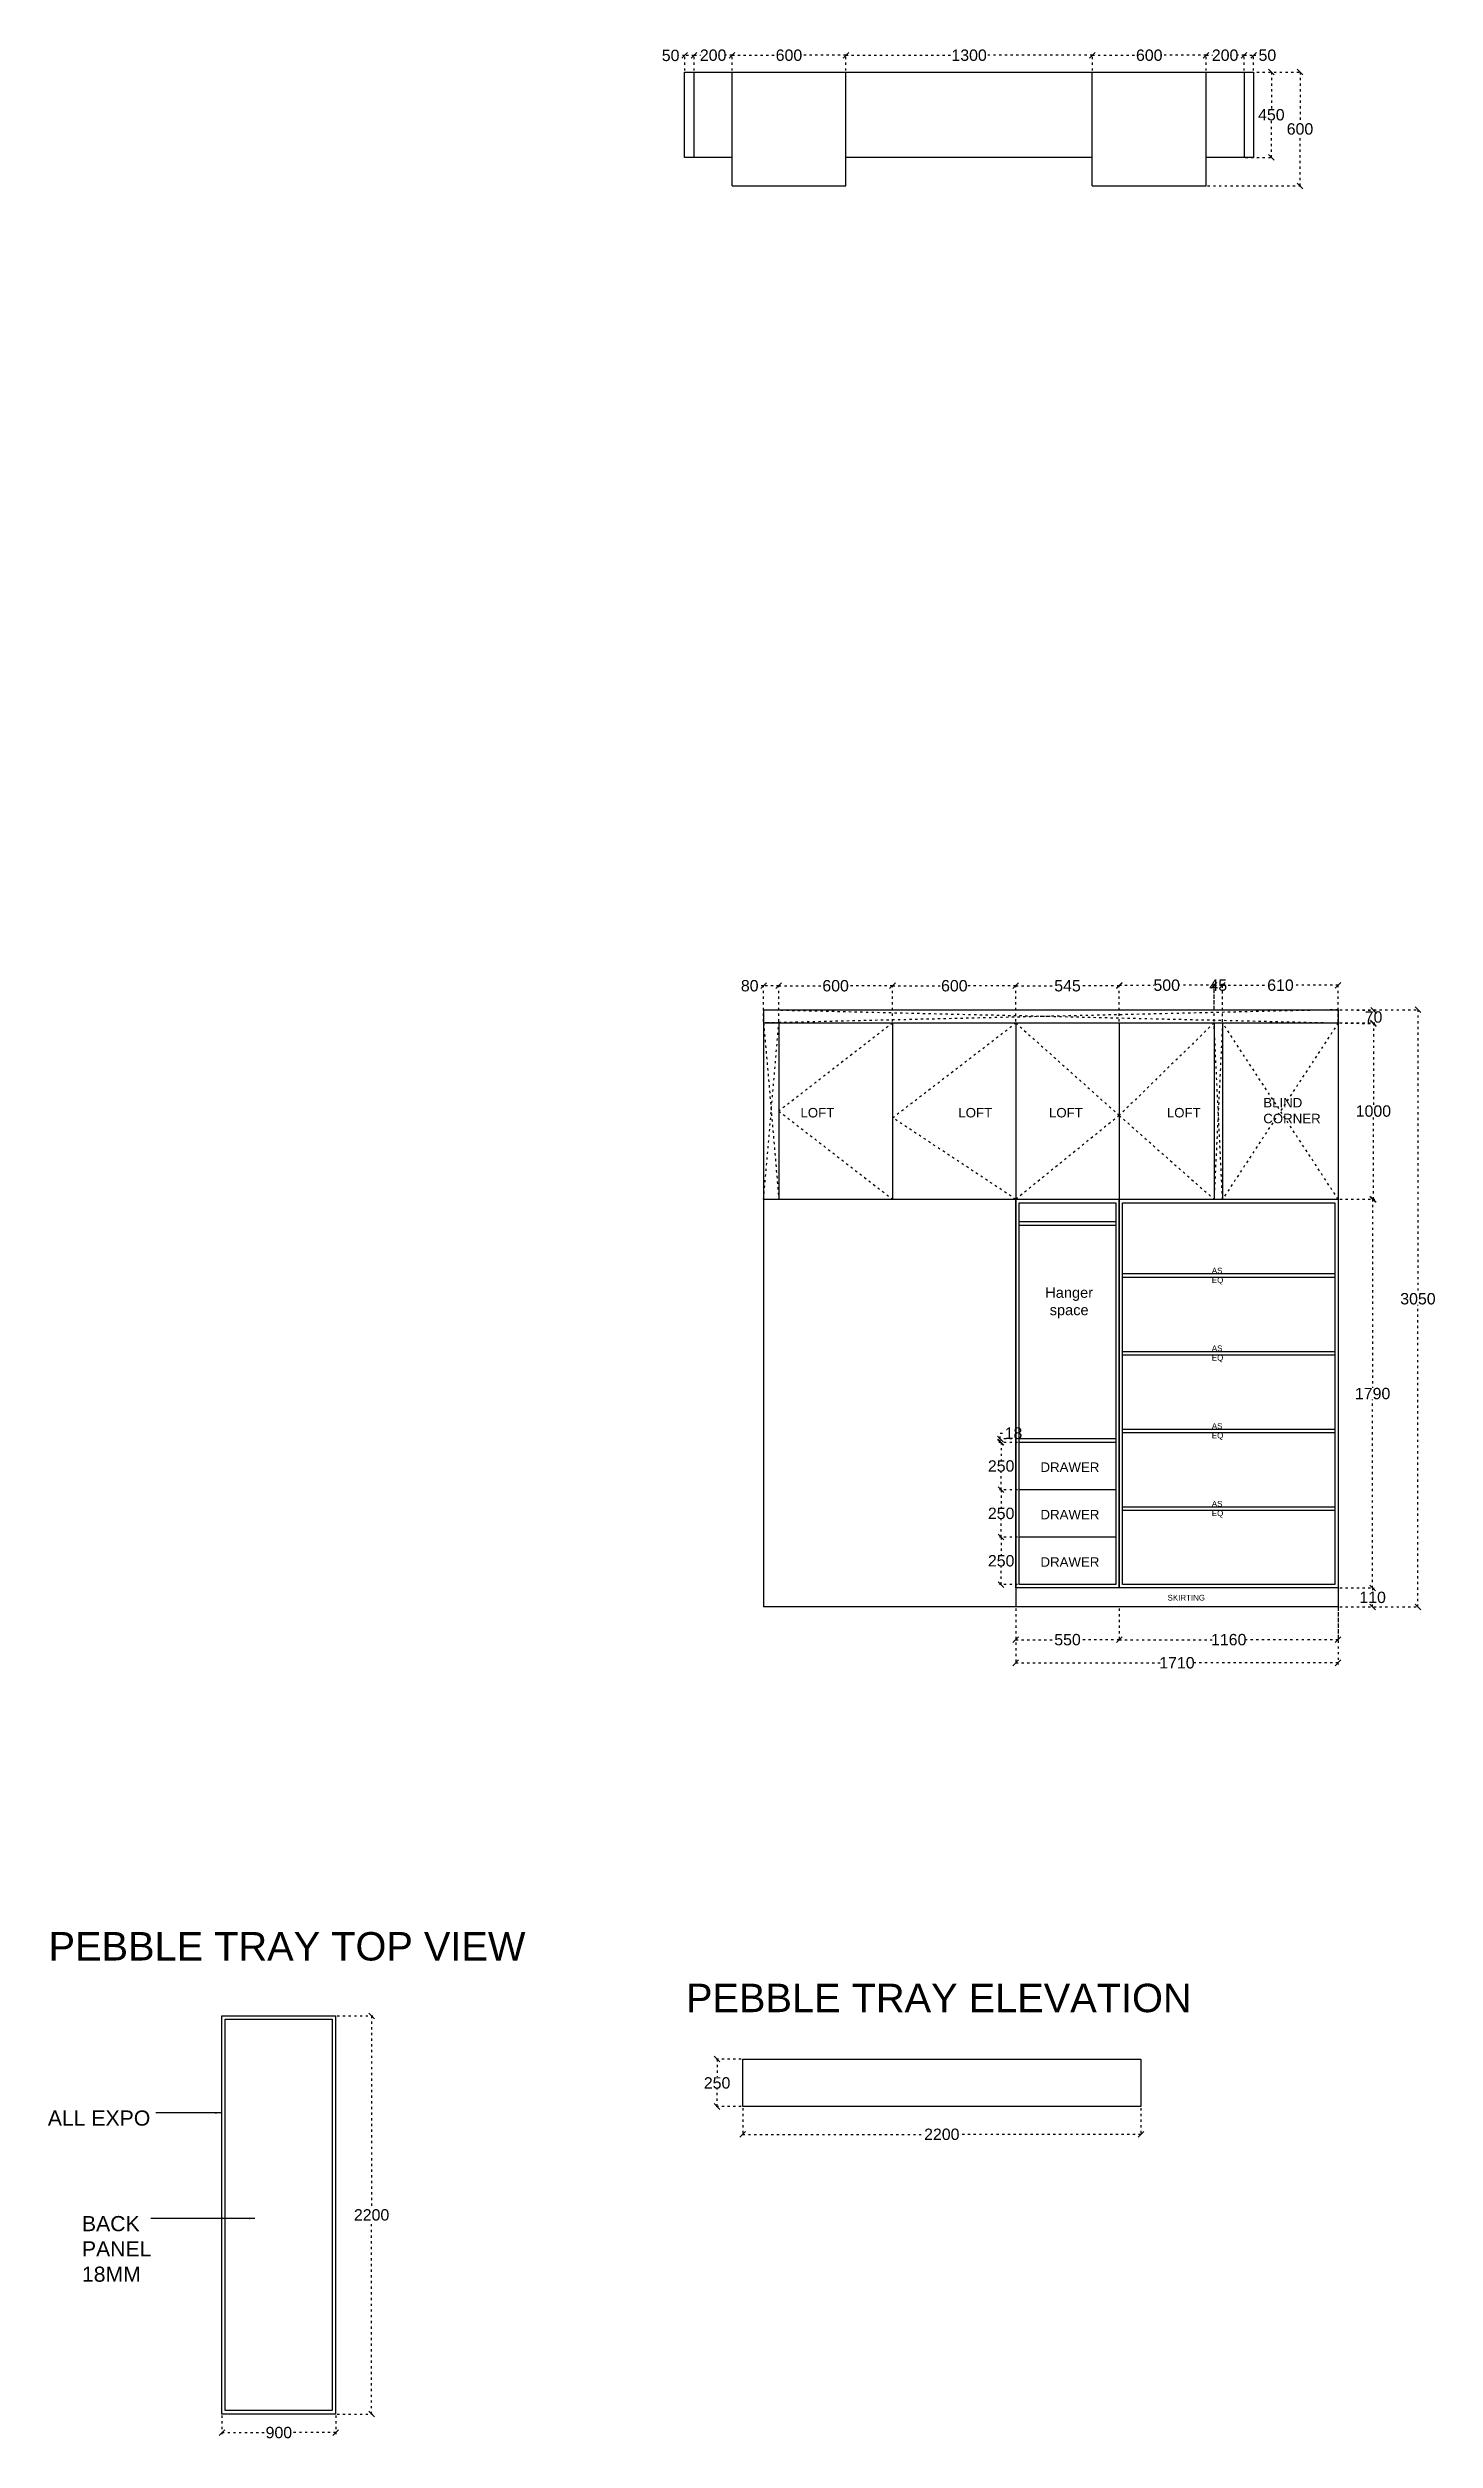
# Model space of a CAD drawing. Header units: millimetres. Extents: x 220712 to 1505573, y -354410 to 241923.
# Drawn here: x 312920 to 320236, y 110422 to 123040 of the extents above; entities that cross this region are included whole.
import ezdxf

# ---------------------------------------------------------------- set-up
doc = ezdxf.new("R2010")
doc.units = ezdxf.units.MM
doc.header["$MEASUREMENT"] = 0
doc.linetypes.add('ACAD_ISO03W100', pattern=[30, 12, -18])
doc.layers.add('Walls', color=253, linetype='Continuous')
doc.layers.add('Words', color=7, linetype='Continuous')
doc.styles.get("Standard").update_dxf_attribs({"font": 'arial.ttf'})
doc.dimstyles.get("Standard").update_dxf_attribs({"dimtxt": 60, "dimasz": 30, "dimexe": 7.75, "dimexo": 8.13, "dimgap": 0.63, "dimtad": 0, "dimtih": 1, "dimtoh": 1, "dimdec": 0, "dimzin": 0, "dimtxsty": 'Standard', "dimblk": 'OBLIQUE', "dimcen": 2.25, "dimclrd": 1, "dimclre": 1, "dimclrt": 1, "dimadec": 0, "dimazin": 0, "dimtfac": 1, "dimtdec": 0, "dimtofl": 0, "dimtmove": 0, "dimatfit": 3, "dimfxl": 1, "dimtolj": 1, "dimtzin": 0, "dimlwd": 30, "dimarcsym": 0})

msp = doc.modelspace()

# ---------------------------------------------------------------- texts
at = {"color": 7, "char_height": 50, "attachment_point": 1}
for s, width, insert in [('BLIND CORNER', 282.386, (319329.3, 117501.4)), ('LOFT', 282.386, (316888.7, 117448.7)), ('LOFT', 282.386, (317721.2, 117448.7)), ('LOFT', 282.386, (318199.2, 117448.7)), ('LOFT', 282.386, (318820.8, 117448.7)), ('DRAWER', 300.775, (318154.5, 115579)), ('DRAWER', 300.775, (318154.5, 115329)), ('DRAWER', 300.775, (318154.5, 115079))]:
    msp.add_mtext_dynamic_manual_height_columns(s, width=width, gutter_width=1213, heights=[0], dxfattribs=dict(at, insert=insert))
at = {"color": 18, "true_color": 0x000000, "insert": (318824.5, 114880.6), "char_height": 30, "attachment_point": 1}
msp.add_mtext_dynamic_manual_height_columns('SKIRTING', width=2764.543, gutter_width=1, heights=[238.1], dxfattribs=at)
at = {"layer": 'Walls', "color": 5, "char_height": 150, "attachment_point": 1}
for s, insert in [('{\\C240;\\c2367469;PEBBLE TRAY TOP VIEW}', (312923.5, 113102)), ('{\\C240;\\c2367469;PEBBLE TRAY ELEVATION}', (316285, 112829.5))]:
    msp.add_mtext_dynamic_manual_height_columns(s, width=2749.099, gutter_width=472.4, heights=[368.1], dxfattribs=dict(at, insert=insert))
at = {"layer": 'Words', "color": 0, "attachment_point": 1}
for s, width, heights, insert, char_height in [('AS\\PEQ', 1178.022, [0], (319058, 116605.9), 30), ('\\pxqc;Hanger space  ', 324.313, [440.1], (318143.5, 116502.4), 55), ('AS\\PEQ', 1178.022, [0], (319058, 116195.9), 30), ('AS\\PEQ', 1178.022, [0], (319058, 115785.9), 30), ('AS\\PEQ', 1178.022, [0], (319058, 115375.9), 30), ('ALL EXPO', 561.99, [440.1], (312919.5, 112161), 80), ('BACK PANEL 18MM', 561.99, [440.1], (313099.5, 111604.3), 80)]:
    msp.add_mtext_dynamic_manual_height_columns(s, width=width, gutter_width=866.4, heights=heights, dxfattribs=dict(at, insert=insert, char_height=char_height))

# ---------------------------------------------------------------- blocks, each defined once
blk = doc.blocks.new('_Oblique')
at = {"color": 0, "linetype": 'ByBlock', "lineweight": -2}
blk.add_line((-0.5, -0.5), (0.5, 0.5), dxfattribs=at)
blk = doc.blocks.new('*D995')
at = {"layer": 'Defpoints', "color": 0, "linetype": 'ACAD_ISO03W100', "transparency": 16777216}
for p in [(318428, 122912), (319028, 123001), (319028, 122912)]:
    blk.add_point(p, dxfattribs=at)
at = {"layer": 'Walls', "color": 1, "linetype": 'ACAD_ISO03W100', "lineweight": -2, "transparency": 16777216}
for p, q in [((318428, 122920), (318428, 123009)), ((319028, 122920), (319028, 123009))]:
    blk.add_line(p, q, dxfattribs=at)
at = {"layer": 'Walls', "color": 1, "linetype": 'ACAD_ISO03W100', "lineweight": 30, "transparency": 16777216}
for p, q in [((318428, 123001), (318661, 123001)), ((319028, 123001), (318795, 123001))]:
    blk.add_line(p, q, dxfattribs=at)
at = {"layer": 'Walls', "color": 1, "linetype": 'ACAD_ISO03W100', "lineweight": 30, "transparency": 16777216, "xscale": 30, "yscale": 30, "zscale": 30, "rotation": 180}
blk.add_blockref('_Oblique', (318428, 123001), dxfattribs=at)
at = {"layer": 'Walls', "color": 1, "linetype": 'ACAD_ISO03W100', "lineweight": 30, "transparency": 16777216, "xscale": 30, "yscale": 30, "zscale": 30}
blk.add_blockref('_Oblique', (319028, 123001), dxfattribs=at)
at = {"layer": 'Walls', "color": 1, "linetype": 'ACAD_ISO03W100', "transparency": 16777216, "insert": (318728, 123001), "char_height": 60, "attachment_point": 5}
blk.add_mtext('\\A1;600', dxfattribs=at)
blk = doc.blocks.new('*D996')
at = {"layer": 'Defpoints', "color": 0, "linetype": 'ACAD_ISO03W100', "transparency": 16777216}
for p in [(319028, 122912), (319228, 123001), (319228, 122912)]:
    blk.add_point(p, dxfattribs=at)
at = {"layer": 'Walls', "color": 1, "linetype": 'ACAD_ISO03W100', "lineweight": -2, "transparency": 16777216}
for p, q in [((319028, 122920), (319028, 123009)), ((319228, 122920), (319228, 123009))]:
    blk.add_line(p, q, dxfattribs=at)
at = {"layer": 'Walls', "color": 1, "linetype": 'ACAD_ISO03W100', "lineweight": 30, "transparency": 16777216}
for p, q in [((319028, 123001), (319061, 123001)), ((319228, 123001), (319195, 123001))]:
    blk.add_line(p, q, dxfattribs=at)
at = {"layer": 'Walls', "color": 1, "linetype": 'ACAD_ISO03W100', "lineweight": 30, "transparency": 16777216, "xscale": 30, "yscale": 30, "zscale": 30, "rotation": 180}
blk.add_blockref('_Oblique', (319028, 123001), dxfattribs=at)
at = {"layer": 'Walls', "color": 1, "linetype": 'ACAD_ISO03W100', "lineweight": 30, "transparency": 16777216, "xscale": 30, "yscale": 30, "zscale": 30}
blk.add_blockref('_Oblique', (319228, 123001), dxfattribs=at)
at = {"layer": 'Walls', "color": 1, "linetype": 'ACAD_ISO03W100', "transparency": 16777216, "insert": (319128, 123001), "char_height": 60, "attachment_point": 5}
blk.add_mtext('\\A1;200', dxfattribs=at)
blk = doc.blocks.new('*D997')
at = {"layer": 'Defpoints', "color": 0, "linetype": 'ACAD_ISO03W100', "transparency": 16777216}
for p in [(317128, 123001), (317128, 122912), (318428, 122912)]:
    blk.add_point(p, dxfattribs=at)
at = {"layer": 'Walls', "color": 1, "linetype": 'ACAD_ISO03W100', "lineweight": -2, "transparency": 16777216}
for p, q in [((317128, 122920), (317128, 123009)), ((318428, 122920), (318428, 123009))]:
    blk.add_line(p, q, dxfattribs=at)
at = {"layer": 'Walls', "color": 1, "linetype": 'ACAD_ISO03W100', "lineweight": 30, "transparency": 16777216}
for p, q in [((317128, 123001), (317691, 123001)), ((318428, 123001), (317865, 123001))]:
    blk.add_line(p, q, dxfattribs=at)
at = {"layer": 'Walls', "color": 1, "linetype": 'ACAD_ISO03W100', "lineweight": 30, "transparency": 16777216, "xscale": 30, "yscale": 30, "zscale": 30, "rotation": 180}
blk.add_blockref('_Oblique', (317128, 123001), dxfattribs=at)
at = {"layer": 'Walls', "color": 1, "linetype": 'ACAD_ISO03W100', "lineweight": 30, "transparency": 16777216, "xscale": 30, "yscale": 30, "zscale": 30}
blk.add_blockref('_Oblique', (318428, 123001), dxfattribs=at)
at = {"layer": 'Walls', "color": 1, "linetype": 'ACAD_ISO03W100', "transparency": 16777216, "insert": (317778, 123001), "char_height": 60, "attachment_point": 5}
blk.add_mtext('\\A1;1300', dxfattribs=at)
blk = doc.blocks.new('*D998')
at = {"layer": 'Defpoints', "color": 0, "linetype": 'ACAD_ISO03W100', "transparency": 16777216}
for p in [(316528, 123001), (316528, 122912), (317128, 122912)]:
    blk.add_point(p, dxfattribs=at)
at = {"layer": 'Walls', "color": 1, "linetype": 'ACAD_ISO03W100', "lineweight": -2, "transparency": 16777216}
for p, q in [((316528, 122920), (316528, 123009)), ((317128, 122920), (317128, 123009))]:
    blk.add_line(p, q, dxfattribs=at)
at = {"layer": 'Walls', "color": 1, "linetype": 'ACAD_ISO03W100', "lineweight": 30, "transparency": 16777216}
for p, q in [((316528, 123001), (316761, 123001)), ((317128, 123001), (316895, 123001))]:
    blk.add_line(p, q, dxfattribs=at)
at = {"layer": 'Walls', "color": 1, "linetype": 'ACAD_ISO03W100', "lineweight": 30, "transparency": 16777216, "xscale": 30, "yscale": 30, "zscale": 30, "rotation": 180}
blk.add_blockref('_Oblique', (316528, 123001), dxfattribs=at)
at = {"layer": 'Walls', "color": 1, "linetype": 'ACAD_ISO03W100', "lineweight": 30, "transparency": 16777216, "xscale": 30, "yscale": 30, "zscale": 30}
blk.add_blockref('_Oblique', (317128, 123001), dxfattribs=at)
at = {"layer": 'Walls', "color": 1, "linetype": 'ACAD_ISO03W100', "transparency": 16777216, "insert": (316828, 123001), "char_height": 60, "attachment_point": 5}
blk.add_mtext('\\A1;600', dxfattribs=at)
blk = doc.blocks.new('*D999')
at = {"layer": 'Defpoints', "color": 0, "linetype": 'ACAD_ISO03W100', "transparency": 16777216}
for p in [(316328, 123001), (316328, 122912), (316528, 122912)]:
    blk.add_point(p, dxfattribs=at)
at = {"layer": 'Walls', "color": 1, "linetype": 'ACAD_ISO03W100', "lineweight": -2, "transparency": 16777216}
for p, q in [((316328, 122920), (316328, 123009)), ((316528, 122920), (316528, 123009))]:
    blk.add_line(p, q, dxfattribs=at)
at = {"layer": 'Walls', "color": 1, "linetype": 'ACAD_ISO03W100', "lineweight": 30, "transparency": 16777216}
for p, q in [((316328, 123001), (316361, 123001)), ((316528, 123001), (316495, 123001))]:
    blk.add_line(p, q, dxfattribs=at)
at = {"layer": 'Walls', "color": 1, "linetype": 'ACAD_ISO03W100', "lineweight": 30, "transparency": 16777216, "xscale": 30, "yscale": 30, "zscale": 30, "rotation": 180}
blk.add_blockref('_Oblique', (316328, 123001), dxfattribs=at)
at = {"layer": 'Walls', "color": 1, "linetype": 'ACAD_ISO03W100', "lineweight": 30, "transparency": 16777216, "xscale": 30, "yscale": 30, "zscale": 30}
blk.add_blockref('_Oblique', (316528, 123001), dxfattribs=at)
at = {"layer": 'Walls', "color": 1, "linetype": 'ACAD_ISO03W100', "transparency": 16777216, "insert": (316428, 123001), "char_height": 60, "attachment_point": 5}
blk.add_mtext('\\A1;200', dxfattribs=at)
blk = doc.blocks.new('*D1000')
at = {"layer": 'Defpoints', "color": 0, "linetype": 'ACAD_ISO03W100', "transparency": 16777216}
for p in [(316278, 123000), (316278, 122912), (316328, 122912)]:
    blk.add_point(p, dxfattribs=at)
at = {"layer": 'Walls', "color": 1, "linetype": 'ACAD_ISO03W100', "lineweight": 30, "transparency": 16777216}
for p, q in [((316278, 123000), (316248, 123000)), ((316328, 123000), (316278, 123000))]:
    blk.add_line(p, q, dxfattribs=at)
at = {"layer": 'Walls', "color": 1, "linetype": 'ACAD_ISO03W100', "lineweight": -2, "transparency": 16777216}
for p, q in [((316278, 122920), (316278, 123007)), ((316328, 122920), (316328, 123007))]:
    blk.add_line(p, q, dxfattribs=at)
at = {"layer": 'Walls', "color": 1, "linetype": 'ACAD_ISO03W100', "lineweight": 30, "transparency": 16777216, "xscale": 30, "yscale": 30, "zscale": 30, "rotation": 180}
blk.add_blockref('_Oblique', (316278, 123000), dxfattribs=at)
at = {"layer": 'Walls', "color": 1, "linetype": 'ACAD_ISO03W100', "lineweight": 30, "transparency": 16777216, "xscale": 30, "yscale": 30, "zscale": 30}
blk.add_blockref('_Oblique', (316328, 123000), dxfattribs=at)
at = {"layer": 'Walls', "color": 1, "linetype": 'ACAD_ISO03W100', "transparency": 16777216, "insert": (316204, 123000), "char_height": 60, "attachment_point": 5}
blk.add_mtext('\\A1;50', dxfattribs=at)
blk = doc.blocks.new('*D1013')
at = {"layer": 'Defpoints', "color": 0, "linetype": 'ACAD_ISO03W100', "transparency": 16777216}
for p in [(319228, 122912), (319228, 122462), (319372, 122462)]:
    blk.add_point(p, dxfattribs=at)
at = {"layer": 'Walls', "color": 1, "linetype": 'ACAD_ISO03W100', "lineweight": -2, "transparency": 16777216}
for p, q in [((319236, 122912), (319380, 122912)), ((319236, 122462), (319380, 122462))]:
    blk.add_line(p, q, dxfattribs=at)
at = {"layer": 'Walls', "color": 1, "linetype": 'ACAD_ISO03W100', "lineweight": 30, "transparency": 16777216}
for p, q in [((319372, 122912), (319372, 122719)), ((319372, 122462), (319372, 122656))]:
    blk.add_line(p, q, dxfattribs=at)
at = {"layer": 'Walls', "color": 1, "linetype": 'ACAD_ISO03W100', "lineweight": 30, "transparency": 16777216, "xscale": 30, "yscale": 30, "zscale": 30}
for p, rotation in [((319372, 122912), 90), ((319372, 122462), 270)]:
    blk.add_blockref('_Oblique', p, dxfattribs=dict(at, rotation=rotation))
at = {"layer": 'Walls', "color": 1, "linetype": 'ACAD_ISO03W100', "transparency": 16777216, "insert": (319372, 122687), "char_height": 60, "attachment_point": 5}
blk.add_mtext('\\A1;450', dxfattribs=at)
blk = doc.blocks.new('*D1014')
at = {"layer": 'Defpoints', "color": 0, "linetype": 'ACAD_ISO03W100', "transparency": 16777216}
for p in [(319228, 122912), (319028, 122312), (319523, 122312)]:
    blk.add_point(p, dxfattribs=at)
at = {"layer": 'Walls', "color": 1, "linetype": 'ACAD_ISO03W100', "lineweight": -2, "transparency": 16777216}
for p, q in [((319236, 122912), (319531, 122912)), ((319036, 122312), (319531, 122312))]:
    blk.add_line(p, q, dxfattribs=at)
at = {"layer": 'Walls', "color": 1, "linetype": 'ACAD_ISO03W100', "lineweight": 30, "transparency": 16777216}
for p, q in [((319523, 122912), (319523, 122644)), ((319523, 122312), (319523, 122581))]:
    blk.add_line(p, q, dxfattribs=at)
at = {"layer": 'Walls', "color": 1, "linetype": 'ACAD_ISO03W100', "lineweight": 30, "transparency": 16777216, "xscale": 30, "yscale": 30, "zscale": 30}
for p, rotation in [((319523, 122912), 90), ((319523, 122312), 270)]:
    blk.add_blockref('_Oblique', p, dxfattribs=dict(at, rotation=rotation))
at = {"layer": 'Walls', "color": 1, "linetype": 'ACAD_ISO03W100', "transparency": 16777216, "insert": (319523, 122612), "char_height": 60, "attachment_point": 5}
blk.add_mtext('\\A1;600', dxfattribs=at)
blk = doc.blocks.new('*D1294')
at = {"layer": 'Defpoints', "color": 0, "linetype": 'ACAD_ISO03W100', "transparency": 16777216}
for p in [(319228, 122912), (319278, 123001), (319278, 122912)]:
    blk.add_point(p, dxfattribs=at)
at = {"layer": 'Walls', "color": 1, "linetype": 'ACAD_ISO03W100', "lineweight": -2, "transparency": 16777216}
for p, q in [((319228, 122920), (319228, 123009)), ((319278, 122920), (319278, 123009))]:
    blk.add_line(p, q, dxfattribs=at)
at = {"layer": 'Walls', "color": 1, "linetype": 'ACAD_ISO03W100', "lineweight": 30, "transparency": 16777216}
for p, q in [((319228, 123001), (319278, 123001)), ((319278, 123001), (319308, 123001))]:
    blk.add_line(p, q, dxfattribs=at)
at = {"layer": 'Walls', "color": 1, "linetype": 'ACAD_ISO03W100', "lineweight": 30, "transparency": 16777216, "xscale": 30, "yscale": 30, "zscale": 30, "rotation": 180}
blk.add_blockref('_Oblique', (319228, 123001), dxfattribs=at)
at = {"layer": 'Walls', "color": 1, "linetype": 'ACAD_ISO03W100', "lineweight": 30, "transparency": 16777216, "xscale": 30, "yscale": 30, "zscale": 30}
blk.add_blockref('_Oblique', (319278, 123001), dxfattribs=at)
at = {"layer": 'Walls', "color": 1, "linetype": 'ACAD_ISO03W100', "transparency": 16777216, "insert": (319351, 123001), "char_height": 60, "attachment_point": 5}
blk.add_mtext('\\A1;50', dxfattribs=at)
blk = doc.blocks.new('*D1310')
at = {"layer": 'Defpoints', "color": 0, "linetype": 'ACAD_ISO03W100', "transparency": 16777216}
for p in [(319723, 117897), (319725, 117967), (319910, 117893)]:
    blk.add_point(p, dxfattribs=at)
at = {"layer": 'Walls', "color": 1, "linetype": 'ACAD_ISO03W100', "lineweight": -2, "transparency": 16777216}
for p, q in [((319731, 117897), (319918, 117893)), ((319733, 117967), (319919, 117963))]:
    blk.add_line(p, q, dxfattribs=at)
at = {"layer": 'Walls', "color": 1, "linetype": 'ACAD_ISO03W100', "lineweight": 30, "transparency": 16777216}
for p, q in [((319910, 117893), (319910, 117896)), ((319911, 117963), (319911, 117959))]:
    blk.add_line(p, q, dxfattribs=at)
at = {"layer": 'Walls', "color": 1, "linetype": 'ACAD_ISO03W100', "lineweight": 30, "transparency": 16777216, "xscale": 30, "yscale": 30, "zscale": 30}
for p, rotation in [((319910, 117893), 268.6765705387475), ((319911, 117963), 88.67657053874741)]:
    blk.add_blockref('_Oblique', p, dxfattribs=dict(at, rotation=rotation))
at = {"layer": 'Walls', "color": 1, "linetype": 'ACAD_ISO03W100', "transparency": 16777216, "insert": (319911, 117928), "char_height": 60, "attachment_point": 5}
blk.add_mtext('\\A1;70', dxfattribs=at)
blk = doc.blocks.new('*D1311')
at = {"layer": 'Defpoints', "color": 0, "linetype": 'ACAD_ISO03W100', "transparency": 16777216}
for p in [(319725, 117897), (319725, 116967), (319910, 116967)]:
    blk.add_point(p, dxfattribs=at)
at = {"layer": 'Walls', "color": 1, "linetype": 'ACAD_ISO03W100', "lineweight": -2, "transparency": 16777216}
for p, q in [((319733, 117897), (319918, 117897)), ((319733, 116967), (319918, 116967))]:
    blk.add_line(p, q, dxfattribs=at)
at = {"layer": 'Walls', "color": 1, "linetype": 'ACAD_ISO03W100', "lineweight": 30, "transparency": 16777216}
for p, q in [((319910, 117897), (319910, 117463)), ((319910, 116967), (319910, 117401))]:
    blk.add_line(p, q, dxfattribs=at)
at = {"layer": 'Walls', "color": 1, "linetype": 'ACAD_ISO03W100', "lineweight": 30, "transparency": 16777216, "xscale": 30, "yscale": 30, "zscale": 30}
for p, rotation in [((319910, 117897), 90), ((319910, 116967), 270)]:
    blk.add_blockref('_Oblique', p, dxfattribs=dict(at, rotation=rotation))
at = {"layer": 'Walls', "color": 1, "linetype": 'ACAD_ISO03W100', "transparency": 16777216, "insert": (319910, 117432), "char_height": 60, "attachment_point": 5}
blk.add_mtext('\\A1;1000', dxfattribs=at)
blk = doc.blocks.new('*D1312')
at = {"layer": 'Defpoints', "color": 0, "linetype": 'ACAD_ISO03W100', "transparency": 16777216}
for p in [(319725, 116967), (319725, 114917), (319906, 114917)]:
    blk.add_point(p, dxfattribs=at)
at = {"layer": 'Walls', "color": 1, "linetype": 'ACAD_ISO03W100', "lineweight": -2, "transparency": 16777216}
for p, q in [((319733, 116967), (319914, 116967)), ((319733, 114917), (319914, 114917))]:
    blk.add_line(p, q, dxfattribs=at)
at = {"layer": 'Walls', "color": 1, "linetype": 'ACAD_ISO03W100', "lineweight": 30, "transparency": 16777216}
for p, q in [((319906, 116967), (319906, 115973)), ((319906, 114917), (319906, 115911))]:
    blk.add_line(p, q, dxfattribs=at)
at = {"layer": 'Walls', "color": 1, "linetype": 'ACAD_ISO03W100', "lineweight": 30, "transparency": 16777216, "xscale": 30, "yscale": 30, "zscale": 30}
for p, rotation in [((319906, 116967), 90), ((319906, 114917), 270)]:
    blk.add_blockref('_Oblique', p, dxfattribs=dict(at, rotation=rotation))
at = {"layer": 'Walls', "color": 1, "linetype": 'ACAD_ISO03W100', "transparency": 16777216, "insert": (319906, 115942), "char_height": 60, "attachment_point": 5}
blk.add_mtext('\\A1;1790', dxfattribs=at)
blk = doc.blocks.new('*D1313')
at = {"layer": 'Defpoints', "color": 0, "linetype": 'ACAD_ISO03W100', "transparency": 16777216}
for p in [(319725, 114917), (319906, 114917), (319725, 114817)]:
    blk.add_point(p, dxfattribs=at)
at = {"layer": 'Walls', "color": 1, "linetype": 'ACAD_ISO03W100', "lineweight": -2, "transparency": 16777216}
for p, q in [((319733, 114917), (319914, 114917)), ((319733, 114817), (319914, 114817))]:
    blk.add_line(p, q, dxfattribs=at)
at = {"layer": 'Walls', "color": 1, "linetype": 'ACAD_ISO03W100', "lineweight": 30, "transparency": 16777216}
for p, q in [((319906, 114917), (319906, 114898)), ((319906, 114817), (319906, 114836))]:
    blk.add_line(p, q, dxfattribs=at)
at = {"layer": 'Walls', "color": 1, "linetype": 'ACAD_ISO03W100', "lineweight": 30, "transparency": 16777216, "xscale": 30, "yscale": 30, "zscale": 30}
for p, rotation in [((319906, 114917), 90), ((319906, 114817), 270)]:
    blk.add_blockref('_Oblique', p, dxfattribs=dict(at, rotation=rotation))
at = {"layer": 'Walls', "color": 1, "linetype": 'ACAD_ISO03W100', "transparency": 16777216, "insert": (319906, 114867), "char_height": 60, "attachment_point": 5}
blk.add_mtext('\\A1;110', dxfattribs=at)
blk = doc.blocks.new('*D1309')
at = {"layer": 'Defpoints', "color": 0, "linetype": 'ACAD_ISO03W100', "transparency": 16777216}
for p in [(319725, 117967), (319725, 114817), (320145, 114817)]:
    blk.add_point(p, dxfattribs=at)
at = {"layer": 'Walls', "color": 1, "linetype": 'ACAD_ISO03W100', "lineweight": -2, "transparency": 16777216}
for p, q in [((319733, 117967), (320153, 117967)), ((319733, 114817), (320153, 114817))]:
    blk.add_line(p, q, dxfattribs=at)
at = {"layer": 'Walls', "color": 1, "linetype": 'ACAD_ISO03W100', "lineweight": 30, "transparency": 16777216}
for p, q in [((320145, 117967), (320145, 116473)), ((320145, 114817), (320145, 116411))]:
    blk.add_line(p, q, dxfattribs=at)
at = {"layer": 'Walls', "color": 1, "linetype": 'ACAD_ISO03W100', "lineweight": 30, "transparency": 16777216, "xscale": 30, "yscale": 30, "zscale": 30}
for p, rotation in [((320145, 117967), 90), ((320145, 114817), 270)]:
    blk.add_blockref('_Oblique', p, dxfattribs=dict(at, rotation=rotation))
at = {"layer": 'Walls', "color": 1, "linetype": 'ACAD_ISO03W100', "transparency": 16777216, "insert": (320145, 116442), "char_height": 60, "attachment_point": 5}
blk.add_mtext('\\A1;3050', dxfattribs=at)
blk = doc.blocks.new('*D1346')
at = {"layer": 'Defpoints', "color": 0, "linetype": 'ACAD_ISO03W100', "transparency": 16777216}
for p in [(316584, 112432), (316449, 112182), (316584, 112182)]:
    blk.add_point(p, dxfattribs=at)
at = {"layer": 'Walls', "color": 1, "linetype": 'ACAD_ISO03W100', "lineweight": -2, "transparency": 16777216}
for p, q in [((316576, 112432), (316441, 112432)), ((316576, 112182), (316441, 112182))]:
    blk.add_line(p, q, dxfattribs=at)
at = {"layer": 'Walls', "color": 1, "linetype": 'ACAD_ISO03W100', "lineweight": 30, "transparency": 16777216}
for p, q in [((316449, 112432), (316449, 112338)), ((316449, 112182), (316449, 112275))]:
    blk.add_line(p, q, dxfattribs=at)
at = {"layer": 'Walls', "color": 1, "linetype": 'ACAD_ISO03W100', "lineweight": 30, "transparency": 16777216, "xscale": 30, "yscale": 30, "zscale": 30}
for p, rotation in [((316449, 112432), 90), ((316449, 112182), 270)]:
    blk.add_blockref('_Oblique', p, dxfattribs=dict(at, rotation=rotation))
at = {"layer": 'Walls', "color": 1, "linetype": 'ACAD_ISO03W100', "transparency": 16777216, "insert": (316449, 112306), "char_height": 60, "attachment_point": 5}
blk.add_mtext('\\A1;250', dxfattribs=at)
blk = doc.blocks.new('*D1347')
at = {"layer": 'Defpoints', "color": 0, "linetype": 'ACAD_ISO03W100', "transparency": 16777216}
for p in [(316584, 112181.5), (318684, 112181.5), (318684, 112035)]:
    blk.add_point(p, dxfattribs=at)
at = {"layer": 'Walls', "color": 1, "linetype": 'ACAD_ISO03W100', "lineweight": -2, "transparency": 16777216}
for p, q in [((316584, 112173.37), (316584, 112027.25)), ((318684, 112173.37), (318684, 112027.25))]:
    blk.add_line(p, q, dxfattribs=at)
at = {"layer": 'Walls', "color": 1, "linetype": 'ACAD_ISO03W100', "lineweight": 30, "transparency": 16777216}
for p, q in [((316584, 112035), (317543.37, 112035)), ((318684, 112035), (317724.63, 112035))]:
    blk.add_line(p, q, dxfattribs=at)
at = {"layer": 'Walls', "color": 1, "linetype": 'ACAD_ISO03W100', "lineweight": 30, "transparency": 16777216, "xscale": 30, "yscale": 30, "zscale": 30, "rotation": 180}
blk.add_blockref('_Oblique', (316584, 112035), dxfattribs=at)
at = {"layer": 'Walls', "color": 1, "linetype": 'ACAD_ISO03W100', "lineweight": 30, "transparency": 16777216, "xscale": 30, "yscale": 30, "zscale": 30}
blk.add_blockref('_Oblique', (318684, 112035), dxfattribs=at)
at = {"layer": 'Walls', "color": 1, "linetype": 'ACAD_ISO03W100', "transparency": 16777216, "insert": (317634, 112035), "char_height": 60, "attachment_point": 5}
blk.add_mtext('\\A1;2200', dxfattribs=at)
blk = doc.blocks.new('*D1973')
at = {"layer": 'Defpoints', "color": 0, "linetype": 'ACAD_ISO03W100', "transparency": 16777216}
for p in [(316694, 118093), (316694, 117897), (316774, 117897)]:
    blk.add_point(p, dxfattribs=at)
at = {"layer": 'Walls', "color": 1, "linetype": 'ACAD_ISO03W100', "lineweight": 30, "transparency": 16777216}
for p, q in [((316694, 118093), (316664, 118093)), ((316774, 118093), (316694, 118093))]:
    blk.add_line(p, q, dxfattribs=at)
at = {"layer": 'Walls', "color": 1, "linetype": 'ACAD_ISO03W100', "lineweight": -2, "transparency": 16777216}
for p, q in [((316694, 117905), (316694, 118101)), ((316774, 117905), (316774, 118101))]:
    blk.add_line(p, q, dxfattribs=at)
at = {"layer": 'Walls', "color": 1, "linetype": 'ACAD_ISO03W100', "lineweight": 30, "transparency": 16777216, "xscale": 30, "yscale": 30, "zscale": 30, "rotation": 180}
blk.add_blockref('_Oblique', (316694, 118093), dxfattribs=at)
at = {"layer": 'Walls', "color": 1, "linetype": 'ACAD_ISO03W100', "lineweight": 30, "transparency": 16777216, "xscale": 30, "yscale": 30, "zscale": 30}
blk.add_blockref('_Oblique', (316774, 118093), dxfattribs=at)
at = {"layer": 'Walls', "color": 1, "linetype": 'ACAD_ISO03W100', "transparency": 16777216, "insert": (316621, 118093), "char_height": 60, "attachment_point": 5}
blk.add_mtext('\\A1;80', dxfattribs=at)
blk = doc.blocks.new('*D1969')
at = {"layer": 'Defpoints', "color": 0, "linetype": 'ACAD_ISO03W100', "transparency": 16777216}
for p in [(316774, 118093), (316774, 117897), (317374, 117897)]:
    blk.add_point(p, dxfattribs=at)
at = {"layer": 'Walls', "color": 1, "linetype": 'ACAD_ISO03W100', "lineweight": -2, "transparency": 16777216}
for p, q in [((316774, 117905), (316774, 118101)), ((317374, 117905), (317374, 118101))]:
    blk.add_line(p, q, dxfattribs=at)
at = {"layer": 'Walls', "color": 1, "linetype": 'ACAD_ISO03W100', "lineweight": 30, "transparency": 16777216}
for p, q in [((316774, 118093), (317008, 118093)), ((317374, 118093), (317141, 118093))]:
    blk.add_line(p, q, dxfattribs=at)
at = {"layer": 'Walls', "color": 1, "linetype": 'ACAD_ISO03W100', "lineweight": 30, "transparency": 16777216, "xscale": 30, "yscale": 30, "zscale": 30, "rotation": 180}
blk.add_blockref('_Oblique', (316774, 118093), dxfattribs=at)
at = {"layer": 'Walls', "color": 1, "linetype": 'ACAD_ISO03W100', "lineweight": 30, "transparency": 16777216, "xscale": 30, "yscale": 30, "zscale": 30}
blk.add_blockref('_Oblique', (317374, 118093), dxfattribs=at)
at = {"layer": 'Walls', "color": 1, "linetype": 'ACAD_ISO03W100', "transparency": 16777216, "insert": (317074, 118093), "char_height": 60, "attachment_point": 5}
blk.add_mtext('\\A1;600', dxfattribs=at)
blk = doc.blocks.new('*D1970')
at = {"layer": 'Defpoints', "color": 0, "linetype": 'ACAD_ISO03W100', "transparency": 16777216}
for p in [(318570, 118093), (318024, 117897), (318570, 117897)]:
    blk.add_point(p, dxfattribs=at)
at = {"layer": 'Walls', "color": 1, "linetype": 'ACAD_ISO03W100', "lineweight": -2, "transparency": 16777216}
for p, q in [((318024, 117905), (318024, 118101)), ((318570, 117905), (318570, 118101))]:
    blk.add_line(p, q, dxfattribs=at)
at = {"layer": 'Walls', "color": 1, "linetype": 'ACAD_ISO03W100', "lineweight": 30, "transparency": 16777216}
for p, q in [((318024, 118093), (318230, 118093)), ((318570, 118093), (318364, 118093))]:
    blk.add_line(p, q, dxfattribs=at)
at = {"layer": 'Walls', "color": 1, "linetype": 'ACAD_ISO03W100', "lineweight": 30, "transparency": 16777216, "xscale": 30, "yscale": 30, "zscale": 30, "rotation": 180}
blk.add_blockref('_Oblique', (318024, 118093), dxfattribs=at)
at = {"layer": 'Walls', "color": 1, "linetype": 'ACAD_ISO03W100', "lineweight": 30, "transparency": 16777216, "xscale": 30, "yscale": 30, "zscale": 30}
blk.add_blockref('_Oblique', (318570, 118093), dxfattribs=at)
at = {"layer": 'Walls', "color": 1, "linetype": 'ACAD_ISO03W100', "transparency": 16777216, "insert": (318297, 118093), "char_height": 60, "attachment_point": 5}
blk.add_mtext('\\A1;545', dxfattribs=at)
blk = doc.blocks.new('*D1968')
at = {"layer": 'Defpoints', "color": 0, "linetype": 'ACAD_ISO03W100', "transparency": 16777216}
for p in [(319070, 118096), (318570, 117897), (319070, 117967)]:
    blk.add_point(p, dxfattribs=at)
at = {"layer": 'Walls', "color": 1, "linetype": 'ACAD_ISO03W100', "lineweight": -2, "transparency": 16777216}
for p, q in [((318570, 117905), (318570, 118103)), ((319070, 117975), (319070, 118103))]:
    blk.add_line(p, q, dxfattribs=at)
at = {"layer": 'Walls', "color": 1, "linetype": 'ACAD_ISO03W100', "lineweight": 30, "transparency": 16777216}
for p, q in [((318570, 118096), (318753, 118096)), ((319070, 118096), (318886, 118096))]:
    blk.add_line(p, q, dxfattribs=at)
at = {"layer": 'Walls', "color": 1, "linetype": 'ACAD_ISO03W100', "lineweight": 30, "transparency": 16777216, "xscale": 30, "yscale": 30, "zscale": 30, "rotation": 180}
blk.add_blockref('_Oblique', (318570, 118096), dxfattribs=at)
at = {"layer": 'Walls', "color": 1, "linetype": 'ACAD_ISO03W100', "lineweight": 30, "transparency": 16777216, "xscale": 30, "yscale": 30, "zscale": 30}
blk.add_blockref('_Oblique', (319070, 118096), dxfattribs=at)
at = {"layer": 'Walls', "color": 1, "linetype": 'ACAD_ISO03W100', "transparency": 16777216, "insert": (318820, 118096), "char_height": 60, "attachment_point": 5}
blk.add_mtext('\\A1;500', dxfattribs=at)
blk = doc.blocks.new('*D1971')
at = {"layer": 'Defpoints', "color": 0, "linetype": 'ACAD_ISO03W100', "transparency": 16777216}
for p in [(319114, 118096), (319070, 117897), (319114, 117895)]:
    blk.add_point(p, dxfattribs=at)
at = {"layer": 'Walls', "color": 1, "linetype": 'ACAD_ISO03W100', "lineweight": -2, "transparency": 16777216}
for p, q in [((319070, 117905), (319070, 118103)), ((319114, 117903), (319114, 118103))]:
    blk.add_line(p, q, dxfattribs=at)
at = {"layer": 'Walls', "color": 1, "linetype": 'ACAD_ISO03W100', "lineweight": 30, "transparency": 16777216}
blk.add_line((319070, 118096), (319114, 118096), dxfattribs=at)
at = {"layer": 'Walls', "color": 1, "linetype": 'ACAD_ISO03W100', "lineweight": 30, "transparency": 16777216, "xscale": 30, "yscale": 30, "zscale": 30, "rotation": 180}
blk.add_blockref('_Oblique', (319070, 118096), dxfattribs=at)
at = {"layer": 'Walls', "color": 1, "linetype": 'ACAD_ISO03W100', "lineweight": 30, "transparency": 16777216, "xscale": 30, "yscale": 30, "zscale": 30}
blk.add_blockref('_Oblique', (319114, 118096), dxfattribs=at)
at = {"layer": 'Walls', "color": 1, "linetype": 'ACAD_ISO03W100', "transparency": 16777216, "insert": (319092, 118096), "char_height": 60, "attachment_point": 5}
blk.add_mtext('\\A1;45', dxfattribs=at)
blk = doc.blocks.new('*D1972')
at = {"layer": 'Defpoints', "color": 0, "linetype": 'ACAD_ISO03W100', "transparency": 16777216}
for p in [(319724, 118096), (319114, 117897), (319724, 117897)]:
    blk.add_point(p, dxfattribs=at)
at = {"layer": 'Walls', "color": 1, "linetype": 'ACAD_ISO03W100', "lineweight": -2, "transparency": 16777216}
for p, q in [((319114, 117905), (319114, 118103)), ((319724, 117905), (319724, 118103))]:
    blk.add_line(p, q, dxfattribs=at)
at = {"layer": 'Walls', "color": 1, "linetype": 'ACAD_ISO03W100', "lineweight": 30, "transparency": 16777216}
for p, q in [((319114, 118096), (319353, 118096)), ((319724, 118096), (319486, 118096))]:
    blk.add_line(p, q, dxfattribs=at)
at = {"layer": 'Walls', "color": 1, "linetype": 'ACAD_ISO03W100', "lineweight": 30, "transparency": 16777216, "xscale": 30, "yscale": 30, "zscale": 30, "rotation": 180}
blk.add_blockref('_Oblique', (319114, 118096), dxfattribs=at)
at = {"layer": 'Walls', "color": 1, "linetype": 'ACAD_ISO03W100', "lineweight": 30, "transparency": 16777216, "xscale": 30, "yscale": 30, "zscale": 30}
blk.add_blockref('_Oblique', (319724, 118096), dxfattribs=at)
at = {"layer": 'Walls', "color": 1, "linetype": 'ACAD_ISO03W100', "transparency": 16777216, "insert": (319420, 118096), "char_height": 60, "attachment_point": 5}
blk.add_mtext('\\A1;610', dxfattribs=at)
blk = doc.blocks.new('*D1967')
at = {"layer": 'Defpoints', "color": 0, "linetype": 'ACAD_ISO03W100', "transparency": 16777216}
for p in [(317374, 118093), (317374, 117897), (318024, 117897)]:
    blk.add_point(p, dxfattribs=at)
at = {"layer": 'Walls', "color": 1, "linetype": 'ACAD_ISO03W100', "lineweight": -2, "transparency": 16777216}
for p, q in [((317374, 117905), (317374, 118101)), ((318024, 117905), (318024, 118101))]:
    blk.add_line(p, q, dxfattribs=at)
at = {"layer": 'Walls', "color": 1, "linetype": 'ACAD_ISO03W100', "lineweight": 30, "transparency": 16777216}
for p, q in [((317374, 118093), (317633, 118093)), ((318024, 118093), (317766, 118093))]:
    blk.add_line(p, q, dxfattribs=at)
at = {"layer": 'Walls', "color": 1, "linetype": 'ACAD_ISO03W100', "lineweight": 30, "transparency": 16777216, "xscale": 30, "yscale": 30, "zscale": 30, "rotation": 180}
blk.add_blockref('_Oblique', (317374, 118093), dxfattribs=at)
at = {"layer": 'Walls', "color": 1, "linetype": 'ACAD_ISO03W100', "lineweight": 30, "transparency": 16777216, "xscale": 30, "yscale": 30, "zscale": 30}
blk.add_blockref('_Oblique', (318024, 118093), dxfattribs=at)
at = {"layer": 'Walls', "color": 1, "linetype": 'ACAD_ISO03W100', "transparency": 16777216, "insert": (317700, 118093), "char_height": 60, "attachment_point": 5}
blk.add_mtext('\\A1;600', dxfattribs=at)
blk = doc.blocks.new('*D1975')
at = {"layer": 'Defpoints', "color": 0, "linetype": 'ACAD_ISO03W100', "transparency": 16777216}
for p in [(318024, 114817), (318570, 114817), (318570, 114644)]:
    blk.add_point(p, dxfattribs=at)
at = {"layer": 'Walls', "color": 1, "linetype": 'ACAD_ISO03W100', "lineweight": -2, "transparency": 16777216}
for p, q in [((318024, 114809), (318024, 114637)), ((318570, 114809), (318570, 114637))]:
    blk.add_line(p, q, dxfattribs=at)
at = {"layer": 'Walls', "color": 1, "linetype": 'ACAD_ISO03W100', "lineweight": 30, "transparency": 16777216}
for p, q in [((318024, 114644), (318230, 114644)), ((318570, 114644), (318364, 114644))]:
    blk.add_line(p, q, dxfattribs=at)
at = {"layer": 'Walls', "color": 1, "linetype": 'ACAD_ISO03W100', "lineweight": 30, "transparency": 16777216, "xscale": 30, "yscale": 30, "zscale": 30, "rotation": 180}
blk.add_blockref('_Oblique', (318024, 114644), dxfattribs=at)
at = {"layer": 'Walls', "color": 1, "linetype": 'ACAD_ISO03W100', "lineweight": 30, "transparency": 16777216, "xscale": 30, "yscale": 30, "zscale": 30}
blk.add_blockref('_Oblique', (318570, 114644), dxfattribs=at)
at = {"layer": 'Walls', "color": 1, "linetype": 'ACAD_ISO03W100', "transparency": 16777216, "insert": (318297, 114644), "char_height": 60, "attachment_point": 5}
blk.add_mtext('\\A1;550', dxfattribs=at)
blk = doc.blocks.new('*D1976')
at = {"layer": 'Defpoints', "color": 0, "linetype": 'ACAD_ISO03W100', "transparency": 16777216}
for p in [(319724, 114917), (318024, 114817), (319724, 114522)]:
    blk.add_point(p, dxfattribs=at)
at = {"layer": 'Walls', "color": 1, "linetype": 'ACAD_ISO03W100', "lineweight": -2, "transparency": 16777216}
for p, q in [((319724, 114909), (319724, 114514)), ((318024, 114809), (318024, 114514))]:
    blk.add_line(p, q, dxfattribs=at)
at = {"layer": 'Walls', "color": 1, "linetype": 'ACAD_ISO03W100', "lineweight": 30, "transparency": 16777216}
for p, q in [((318024, 114522), (318787, 114522)), ((319724, 114522), (318962, 114522))]:
    blk.add_line(p, q, dxfattribs=at)
at = {"layer": 'Walls', "color": 1, "linetype": 'ACAD_ISO03W100', "lineweight": 30, "transparency": 16777216, "xscale": 30, "yscale": 30, "zscale": 30, "rotation": 180}
blk.add_blockref('_Oblique', (318024, 114522), dxfattribs=at)
at = {"layer": 'Walls', "color": 1, "linetype": 'ACAD_ISO03W100', "lineweight": 30, "transparency": 16777216, "xscale": 30, "yscale": 30, "zscale": 30}
blk.add_blockref('_Oblique', (319724, 114522), dxfattribs=at)
at = {"layer": 'Walls', "color": 1, "linetype": 'ACAD_ISO03W100', "transparency": 16777216, "insert": (318874, 114522), "char_height": 60, "attachment_point": 5}
blk.add_mtext('\\A1;1710', dxfattribs=at)
blk = doc.blocks.new('*D1977')
at = {"layer": 'Defpoints', "color": 0, "linetype": 'ACAD_ISO03W100', "transparency": 16777216}
for p in [(318570, 114817), (319724, 114817), (319724, 114644)]:
    blk.add_point(p, dxfattribs=at)
at = {"layer": 'Walls', "color": 1, "linetype": 'ACAD_ISO03W100', "lineweight": -2, "transparency": 16777216}
for p, q in [((318570, 114809), (318570, 114637)), ((319724, 114809), (319724, 114637))]:
    blk.add_line(p, q, dxfattribs=at)
at = {"layer": 'Walls', "color": 1, "linetype": 'ACAD_ISO03W100', "lineweight": 30, "transparency": 16777216}
for p, q in [((318570, 114644), (319060, 114644)), ((319724, 114644), (319234, 114644))]:
    blk.add_line(p, q, dxfattribs=at)
at = {"layer": 'Walls', "color": 1, "linetype": 'ACAD_ISO03W100', "lineweight": 30, "transparency": 16777216, "xscale": 30, "yscale": 30, "zscale": 30, "rotation": 180}
blk.add_blockref('_Oblique', (318570, 114644), dxfattribs=at)
at = {"layer": 'Walls', "color": 1, "linetype": 'ACAD_ISO03W100', "lineweight": 30, "transparency": 16777216, "xscale": 30, "yscale": 30, "zscale": 30}
blk.add_blockref('_Oblique', (319724, 114644), dxfattribs=at)
at = {"layer": 'Walls', "color": 1, "linetype": 'ACAD_ISO03W100', "transparency": 16777216, "insert": (319147, 114644), "char_height": 60, "attachment_point": 5}
blk.add_mtext('\\A1;1160', dxfattribs=at)
blk = doc.blocks.new('*D1978')
at = {"layer": 'Defpoints', "color": 0, "linetype": 'ACAD_ISO03W100', "transparency": 16777216}
for p in [(317947, 115185), (318043, 115185), (318043, 114935)]:
    blk.add_point(p, dxfattribs=at)
at = {"layer": 'Walls', "color": 1, "linetype": 'ACAD_ISO03W100', "lineweight": -2, "transparency": 16777216}
for p, q in [((318034, 115185), (317939, 115185)), ((318034, 114935), (317939, 114935))]:
    blk.add_line(p, q, dxfattribs=at)
at = {"layer": 'Walls', "color": 1, "linetype": 'ACAD_ISO03W100', "lineweight": 30, "transparency": 16777216}
for p, q in [((317947, 115185), (317947, 115091)), ((317947, 114935), (317947, 115029))]:
    blk.add_line(p, q, dxfattribs=at)
at = {"layer": 'Walls', "color": 1, "linetype": 'ACAD_ISO03W100', "lineweight": 30, "transparency": 16777216, "xscale": 30, "yscale": 30, "zscale": 30}
for p, rotation in [((317947, 115185), 90), ((317947, 114935), 270)]:
    blk.add_blockref('_Oblique', p, dxfattribs=dict(at, rotation=rotation))
at = {"layer": 'Walls', "color": 1, "linetype": 'ACAD_ISO03W100', "transparency": 16777216, "insert": (317947, 115060), "char_height": 60, "attachment_point": 5}
blk.add_mtext('\\A1;250', dxfattribs=at)
blk = doc.blocks.new('*D1979')
at = {"layer": 'Defpoints', "color": 0, "linetype": 'ACAD_ISO03W100', "transparency": 16777216}
for p in [(317947, 115435), (318043, 115435), (318043, 115185)]:
    blk.add_point(p, dxfattribs=at)
at = {"layer": 'Walls', "color": 1, "linetype": 'ACAD_ISO03W100', "lineweight": -2, "transparency": 16777216}
for p, q in [((318034, 115435), (317939, 115435)), ((318034, 115185), (317939, 115185))]:
    blk.add_line(p, q, dxfattribs=at)
at = {"layer": 'Walls', "color": 1, "linetype": 'ACAD_ISO03W100', "lineweight": 30, "transparency": 16777216}
for p, q in [((317947, 115435), (317947, 115341)), ((317947, 115185), (317947, 115279))]:
    blk.add_line(p, q, dxfattribs=at)
at = {"layer": 'Walls', "color": 1, "linetype": 'ACAD_ISO03W100', "lineweight": 30, "transparency": 16777216, "xscale": 30, "yscale": 30, "zscale": 30}
for p, rotation in [((317947, 115435), 90), ((317947, 115185), 270)]:
    blk.add_blockref('_Oblique', p, dxfattribs=dict(at, rotation=rotation))
at = {"layer": 'Walls', "color": 1, "linetype": 'ACAD_ISO03W100', "transparency": 16777216, "insert": (317947, 115310), "char_height": 60, "attachment_point": 5}
blk.add_mtext('\\A1;250', dxfattribs=at)
blk = doc.blocks.new('*D1980')
at = {"layer": 'Defpoints', "color": 0, "linetype": 'ACAD_ISO03W100', "transparency": 16777216}
for p in [(317947, 115685), (318043, 115685), (318043, 115435)]:
    blk.add_point(p, dxfattribs=at)
at = {"layer": 'Walls', "color": 1, "linetype": 'ACAD_ISO03W100', "lineweight": -2, "transparency": 16777216}
for p, q in [((318034, 115685), (317939, 115685)), ((318034, 115435), (317939, 115435))]:
    blk.add_line(p, q, dxfattribs=at)
at = {"layer": 'Walls', "color": 1, "linetype": 'ACAD_ISO03W100', "lineweight": 30, "transparency": 16777216}
for p, q in [((317947, 115685), (317947, 115591)), ((317947, 115435), (317947, 115529))]:
    blk.add_line(p, q, dxfattribs=at)
at = {"layer": 'Walls', "color": 1, "linetype": 'ACAD_ISO03W100', "lineweight": 30, "transparency": 16777216, "xscale": 30, "yscale": 30, "zscale": 30}
for p, rotation in [((317947, 115685), 90), ((317947, 115435), 270)]:
    blk.add_blockref('_Oblique', p, dxfattribs=dict(at, rotation=rotation))
at = {"layer": 'Walls', "color": 1, "linetype": 'ACAD_ISO03W100', "transparency": 16777216, "insert": (317947, 115560), "char_height": 60, "attachment_point": 5}
blk.add_mtext('\\A1;250', dxfattribs=at)
blk = doc.blocks.new('*D1981')
at = {"layer": 'Defpoints', "color": 0, "linetype": 'ACAD_ISO03W100', "transparency": 16777216}
for p in [(317942, 115703), (318043, 115703), (318043, 115685)]:
    blk.add_point(p, dxfattribs=at)
at = {"layer": 'Walls', "color": 1, "linetype": 'ACAD_ISO03W100', "lineweight": 30, "transparency": 16777216}
for p, q in [((317942, 115703), (317942, 115733)), ((317942, 115733), (317972, 115733)), ((317942, 115685), (317942, 115703))]:
    blk.add_line(p, q, dxfattribs=at)
at = {"layer": 'Walls', "color": 1, "linetype": 'ACAD_ISO03W100', "lineweight": -2, "transparency": 16777216}
for p, q in [((318034, 115703), (317934, 115703)), ((318034, 115685), (317934, 115685))]:
    blk.add_line(p, q, dxfattribs=at)
at = {"layer": 'Walls', "color": 1, "linetype": 'ACAD_ISO03W100', "lineweight": 30, "transparency": 16777216, "xscale": 30, "yscale": 30, "zscale": 30}
for p, rotation in [((317942, 115703), 90), ((317942, 115685), 270)]:
    blk.add_blockref('_Oblique', p, dxfattribs=dict(at, rotation=rotation))
at = {"layer": 'Walls', "color": 1, "linetype": 'ACAD_ISO03W100', "transparency": 16777216, "insert": (318012, 115733), "char_height": 60, "attachment_point": 5}
blk.add_mtext('\\A1;18', dxfattribs=at)
blk = doc.blocks.new('*D1344')
at = {"layer": 'Defpoints', "color": 0, "linetype": 'ACAD_ISO03W100', "transparency": 16777216}
for p in [(314438, 112660), (314438, 110560), (314627, 110560)]:
    blk.add_point(p, dxfattribs=at)
at = {"layer": 'Walls', "color": 1, "linetype": 'ACAD_ISO03W100', "lineweight": -2, "transparency": 16777216}
for p, q in [((314446, 112660), (314634, 112660)), ((314446, 110560), (314634, 110560))]:
    blk.add_line(p, q, dxfattribs=at)
at = {"layer": 'Walls', "color": 1, "linetype": 'ACAD_ISO03W100', "lineweight": 30, "transparency": 16777216}
for p, q in [((314627, 112660), (314627, 111641)), ((314627, 110560), (314627, 111579))]:
    blk.add_line(p, q, dxfattribs=at)
at = {"layer": 'Walls', "color": 1, "linetype": 'ACAD_ISO03W100', "lineweight": 30, "transparency": 16777216, "xscale": 30, "yscale": 30, "zscale": 30}
for p, rotation in [((314627, 112660), 90), ((314627, 110560), 270)]:
    blk.add_blockref('_Oblique', p, dxfattribs=dict(at, rotation=rotation))
at = {"layer": 'Walls', "color": 1, "linetype": 'ACAD_ISO03W100', "transparency": 16777216, "insert": (314627, 111610), "char_height": 60, "attachment_point": 5}
blk.add_mtext('\\A1;2200', dxfattribs=at)
blk = doc.blocks.new('*D1345')
at = {"layer": 'Defpoints', "color": 0, "linetype": 'ACAD_ISO03W100', "transparency": 16777216}
for p in [(313838, 110560), (314438, 110560), (314438, 110462)]:
    blk.add_point(p, dxfattribs=at)
at = {"layer": 'Walls', "color": 1, "linetype": 'ACAD_ISO03W100', "lineweight": -2, "transparency": 16777216}
for p, q in [((313838, 110552), (313838, 110454)), ((314438, 110552), (314438, 110454))]:
    blk.add_line(p, q, dxfattribs=at)
at = {"layer": 'Walls', "color": 1, "linetype": 'ACAD_ISO03W100', "lineweight": 30, "transparency": 16777216}
for p, q in [((313838, 110462), (314071, 110462)), ((314438, 110462), (314204, 110462))]:
    blk.add_line(p, q, dxfattribs=at)
at = {"layer": 'Walls', "color": 1, "linetype": 'ACAD_ISO03W100', "lineweight": 30, "transparency": 16777216, "xscale": 30, "yscale": 30, "zscale": 30, "rotation": 180}
blk.add_blockref('_Oblique', (313838, 110462), dxfattribs=at)
at = {"layer": 'Walls', "color": 1, "linetype": 'ACAD_ISO03W100', "lineweight": 30, "transparency": 16777216, "xscale": 30, "yscale": 30, "zscale": 30}
blk.add_blockref('_Oblique', (314438, 110462), dxfattribs=at)
at = {"layer": 'Walls', "color": 1, "linetype": 'ACAD_ISO03W100', "transparency": 16777216, "insert": (314138, 110462), "char_height": 60, "attachment_point": 5}
blk.add_mtext('\\A1;900', dxfattribs=at)

# ---------------------------------------------------------------- dimensions: what is measured, and where the dimension line sits
at = {"layer": 'Walls', "color": 18, "linetype": 'ACAD_ISO03W100', "true_color": 0x000000}
for base, p1, p2, picture, middle in [((316277.8, 122999.5), (316327.8, 122912.3), (316277.8, 122912.3), '*D1000', (316204.3, 122999.5)), ((316327.8, 123000.8), (316527.8, 122912.3), (316327.8, 122912.3), '*D999', (316427.8, 123000.8)), ((316527.8, 123000.8), (317127.8, 122912.3), (316527.8, 122912.3), '*D998', (316827.8, 123000.8)), ((317127.8, 123000.8), (318427.8, 122912.3), (317127.8, 122912.3), '*D997', (317777.8, 123000.8)), ((319027.8, 123000.8), (318427.8, 122912.3), (319027.8, 122912.3), '*D995', (318727.8, 123000.8)), ((319227.8, 123000.8), (319027.8, 122912.3), (319227.8, 122912.3), '*D996', (319127.8, 123000.8)), ((319277.8, 123000.8), (319227.8, 122912.3), (319277.8, 122912.3), '*D1294', (319351.3, 123000.8))]:
    dim = msp.add_linear_dim(base=base, p1=p1, p2=p2, dimstyle='Standard', dxfattribs=at)
    dim.commit()
    dim.dimension.update_dxf_attribs({"geometry": picture, "text_midpoint": middle})
for base, p1, p2, picture, middle in [((319523.3, 122312.3), (319227.8, 122912.3), (319027.8, 122312.3), '*D1014', (319523.3, 122612.3)), ((319371.8, 122462.3), (319227.8, 122912.3), (319227.8, 122462.3), '*D1013', (319371.8, 122687.3)), ((317941.5, 115703), (318042.5, 115685), (318042.5, 115703), '*D1981', (318012.3, 115733)), ((317947, 115685), (318042.5, 115435), (318042.5, 115685), '*D1980', (317947, 115560)), ((317947, 115435), (318042.5, 115185), (318042.5, 115435), '*D1979', (317947, 115310)), ((317947, 115185), (318042.5, 114935), (318042.5, 115185), '*D1978', (317947, 115060)), ((316449, 112181.5), (316584, 112431.5), (316584, 112181.5), '*D1346', (316449, 112306.5))]:
    dim = msp.add_linear_dim(base=base, p1=p1, p2=p2, angle=90, dimstyle='Standard', dxfattribs=at)
    dim.commit()
    dim.dimension.update_dxf_attribs({"geometry": picture, "text_midpoint": middle})
at = {"layer": 'Walls', "color": 9, "linetype": 'ACAD_ISO03W100', "true_color": 0xc7c8ca}
for base, p1, p2, picture, middle in [((316694.5, 118093), (316774.5, 117897), (316694.5, 117897), '*D1973', (316621, 118093)), ((316774.5, 118093), (317374.5, 117897), (316774.5, 117897), '*D1969', (317074.5, 118093)), ((318569.5, 118093), (318024.5, 117897), (318569.5, 117897), '*D1970', (318297, 118093)), ((319069.5, 118095.5), (318569.5, 117897), (319069.5, 117967), '*D1968', (318819.5, 118095.5)), ((319724.5, 118095.5), (319114.5, 117897), (319724.5, 117897), '*D1972', (319419.5, 118095.5))]:
    dim = msp.add_linear_dim(base=base, p1=p1, p2=p2, dimstyle='Standard', dxfattribs=at)
    dim.commit()
    dim.dimension.update_dxf_attribs({"geometry": picture, "text_midpoint": middle})
dim = msp.add_linear_dim(base=(317374.5, 118093), p1=(318024.5, 117897), p2=(317374.5, 117897), text='600', dimstyle='Standard', dxfattribs=at)
dim.commit()
dim.dimension.update_dxf_attribs({"geometry": '*D1967', "text_midpoint": (317699.5, 118093)})
dim = msp.add_linear_dim(base=(319114.4, 118095.5), p1=(319069.5, 117897), p2=(319114.4, 117894.8), dimstyle='Standard', dxfattribs=at)
dim.commit()
dim.dimension.update_dxf_attribs({"geometry": '*D1971', "text_midpoint": (319091.9, 118095.5), "dimtype": 160})
at = {"layer": 'Walls', "color": 242, "linetype": 'ACAD_ISO03W100', "true_color": 0xcd2027}
dim = msp.add_linear_dim(base=(320144.8, 114817), p1=(319724.5, 117967), p2=(319724.5, 114817), angle=90, text='3050', dimstyle='Standard', dxfattribs=at)
dim.commit()
dim.dimension.update_dxf_attribs({"geometry": '*D1309', "text_midpoint": (320144.8, 116442), "dimtype": 160})
dim = msp.add_aligned_dim(p1=(319724.5, 117967), p2=(319722.9, 117897), distance=187, dimstyle='Standard', dxfattribs=at)
dim.commit()
dim.dimension.update_dxf_attribs({"geometry": '*D1310', "text_midpoint": (319910.7, 117927.7)})
for base, p1, p2, text, picture, middle in [((319910, 116967), (319724.5, 117897), (319724.5, 116967), '1000', '*D1311', (319910, 117432)), ((319906.2, 114917), (319724.5, 116967), (319724.5, 114917), '1790', '*D1312', (319906.2, 115942)), ((319906.2, 114917), (319724.5, 114817), (319724.5, 114917), '110', '*D1313', (319906.2, 114867))]:
    dim = msp.add_linear_dim(base=base, p1=p1, p2=p2, angle=90, text=text, dimstyle='Standard', dxfattribs=at)
    dim.commit()
    dim.dimension.update_dxf_attribs({"geometry": picture, "text_midpoint": middle})
dim = msp.add_linear_dim(base=(319724.5, 114522), p1=(318024.5, 114817), p2=(319724.5, 114917), text='1710', dimstyle='Standard', dxfattribs=at)
dim.commit()
dim.dimension.update_dxf_attribs({"geometry": '*D1976', "text_midpoint": (318874.5, 114522), "dimtype": 160})
dim = msp.add_linear_dim(base=(318569.5, 114644.3), p1=(318024.5, 114817), p2=(318569.5, 114817), text='550', dimstyle='Standard', dxfattribs=at)
dim.commit()
dim.dimension.update_dxf_attribs({"geometry": '*D1975', "text_midpoint": (318297, 114644.3)})
at = {"layer": 'Walls', "color": 18, "linetype": 'ACAD_ISO03W100', "true_color": 0x000000}
for base, p1, p2, text, picture, middle in [((319724.5, 114644.3), (318569.5, 114817), (319724.5, 114817), '1160', '*D1977', (319147, 114644.3)), ((318684, 112035), (316584, 112181.5), (318684, 112181.5), '2200', '*D1347', (317634, 112035)), ((314437.5, 110461.5), (313837.5, 110560), (314437.5, 110560), '900', '*D1345', (314137.5, 110461.5))]:
    dim = msp.add_linear_dim(base=base, p1=p1, p2=p2, text=text, dimstyle='Standard', dxfattribs=at)
    dim.commit()
    dim.dimension.update_dxf_attribs({"geometry": picture, "text_midpoint": middle})
dim = msp.add_linear_dim(base=(314626.5, 110560), p1=(314437.5, 112660), p2=(314437.5, 110560), angle=90, text='2200', dimstyle='Standard', dxfattribs=at)
dim.commit()
dim.dimension.update_dxf_attribs({"geometry": '*D1344', "text_midpoint": (314626.5, 111610)})

# ---------------------------------------------------------------- linework, layer by layer
at = {"layer": 'Walls', "color": 18, "true_color": 0x000000}
for p, q in [((316277.8, 122912.3), (316327.8, 122912.3)), ((316277.8, 122462.3), (316277.8, 122912.3)), ((316327.8, 122912.3), (316527.8, 122912.3)), ((316327.8, 122462.3), (316327.8, 122912.3)), ((316527.8, 122912.3), (317127.8, 122912.3)), ((316527.8, 122312.3), (316527.8, 122912.3)), ((317127.8, 122912.3), (318427.8, 122912.3)), ((317127.8, 122312.3), (317127.8, 122912.3)), ((318427.8, 122912.3), (319027.8, 122912.3)), ((318427.8, 122312.3), (318427.8, 122912.3)), ((319027.8, 122912.3), (319277.8, 122912.3)), ((319027.8, 122312.3), (319027.8, 122912.3)), ((319227.8, 122912.3), (319227.8, 122462.3)), ((319277.8, 122912.3), (319277.8, 122462.3)), ((316527.8, 122462.3), (316277.8, 122462.3)), ((318427.8, 122462.3), (317127.8, 122462.3)), ((319277.8, 122462.3), (319027.8, 122462.3)), ((316527.8, 122312.3), (317127.8, 122312.3)), ((318427.8, 122312.3), (319027.8, 122312.3)), ((316694.5, 117967), (316694.5, 114817)), ((316694.5, 117967), (319724.5, 117967)), ((316694.5, 117897), (319724.5, 117897)), ((316774.5, 117897), (316774.5, 116967)), ((317374.5, 117897), (317374.5, 116967)), ((318024.5, 117897), (318024.5, 114817)), ((318569.5, 117897), (318569.5, 114917)), ((319069.5, 117897), (319069.5, 116967)), ((319114.5, 117897), (319114.5, 116967)), ((319724.5, 117967), (319724.5, 116967)), ((316694.5, 116967), (319724.5, 116967)), ((318042.5, 116949), (318551.5, 116949)), ((318042.5, 114935), (318042.5, 116949)), ((318042.5, 116849), (318551.5, 116849)), ((318551.5, 116949), (318551.5, 114935)), ((319724.5, 116967), (319724.5, 114817)), ((318551.5, 116829), (318042.5, 116829)), ((318587.5, 116575), (319706.5, 116575)), ((318587.5, 116557), (319706.5, 116557)), ((318587.5, 116165), (319706.5, 116165)), ((318587.5, 116147), (319706.5, 116147)), ((318587.5, 115755), (319706.5, 115755)), ((318587.5, 115737), (319706.5, 115737)), ((318551.5, 115703), (318042.5, 115703)), ((318551.5, 115685), (318042.5, 115685)), ((318551.5, 115435), (318042.5, 115435)), ((318587.5, 115345), (319706.5, 115345)), ((318587.5, 115327), (319706.5, 115327)), ((318551.5, 115185), (318042.5, 115185)), ((319724.5, 114917), (318024.5, 114917)), ((318551.5, 114935), (318042.5, 114935)), ((319724.5, 114817), (316694.5, 114817)), ((313837.5, 112660), (314437.5, 112660)), ((313837.5, 110560), (313837.5, 112660)), ((314437.5, 112660), (314437.5, 110560)), ((316584, 112431.5), (318684, 112431.5)), ((316584, 112181.5), (316584, 112431.5)), ((318684, 112431.5), (318684, 112181.5)), ((318684, 112181.5), (316584, 112181.5)), ((314437.5, 110560), (313837.5, 110560))]:
    msp.add_line(p, q, dxfattribs=at)
at = {"layer": 'Walls', "color": 242, "linetype": 'ACAD_ISO03W100', "true_color": 0xcd2027}
for points in [[(316694.5, 117967), (319724.5, 117897), (319724.5, 117967), (316694.5, 117897)], [(319114.5, 117897), (319069.5, 116967)], [(319114.5, 116967), (319069.5, 117897)]]:
    msp.add_lwpolyline(points, dxfattribs=at)
at = {"layer": 'Walls', "color": 240, "linetype": 'ACAD_ISO03W100', "true_color": 0xed1f24}
msp.add_lwpolyline([(316694.5, 116967), (316774.5, 117897), (316694.5, 117897), (316774.5, 116967)], dxfattribs=at)
at = {"layer": 'Walls', "color": 9, "linetype": 'ACAD_ISO03W100', "true_color": 0xc7c8ca}
for points in [[(317374.5, 117897), (316774.5, 117432), (317374.5, 116967)], [(318024.5, 117897), (318569.5, 117409.2), (318024.5, 116967), (317374.5, 117397), (318024.5, 117897)], [(319069.5, 117897), (318569.5, 117409.2), (319069.5, 116967)], [(319724.5, 116967), (319114.5, 117897.5)], [(319724.5, 117897), (319114.5, 116967)]]:
    msp.add_lwpolyline(points, dxfattribs=at)
at = {"layer": 'Walls', "color": 18, "true_color": 0x000000}
for points in [[(318024.5, 116967), (318569.5, 116967), (318569.5, 114917), (318024.5, 114917)], [(318569.5, 116967), (319724.5, 116967), (319724.5, 114917), (318569.5, 114917)], [(318587.5, 116949), (319706.5, 116949), (319706.5, 114935), (318587.5, 114935)], [(313837.5, 112660), (314437.5, 112660), (314437.5, 110560), (313837.5, 110560)], [(313855.5, 112642), (314419.5, 112642), (314419.5, 110578), (313855.5, 110578)]]:
    msp.add_lwpolyline(points, close=True, dxfattribs=at)

msp.set_redraw_order([(e.dxf.handle, doc.entitydb.next_handle()) for e in msp.query("TEXT MTEXT ATTDEF DIMENSION ARC_DIMENSION")])  # texts and dimensions are drawn at this point

# ---------------------------------------------------------------- leaders
at = {"layer": 'Walls', "color": 252, "linetype": 'ByBlock', "true_color": 0x939598}
for points in [[(313832, 112148.7), (313488.5, 112148.3)], [(314012, 111591.9), (313463, 111591.6)]]:
    msp.add_leader(points, dimstyle='Standard', override={"dimgap": 0.63, "dimtad": 0}, dxfattribs=at)

doc.saveas('drawing.dxf')
